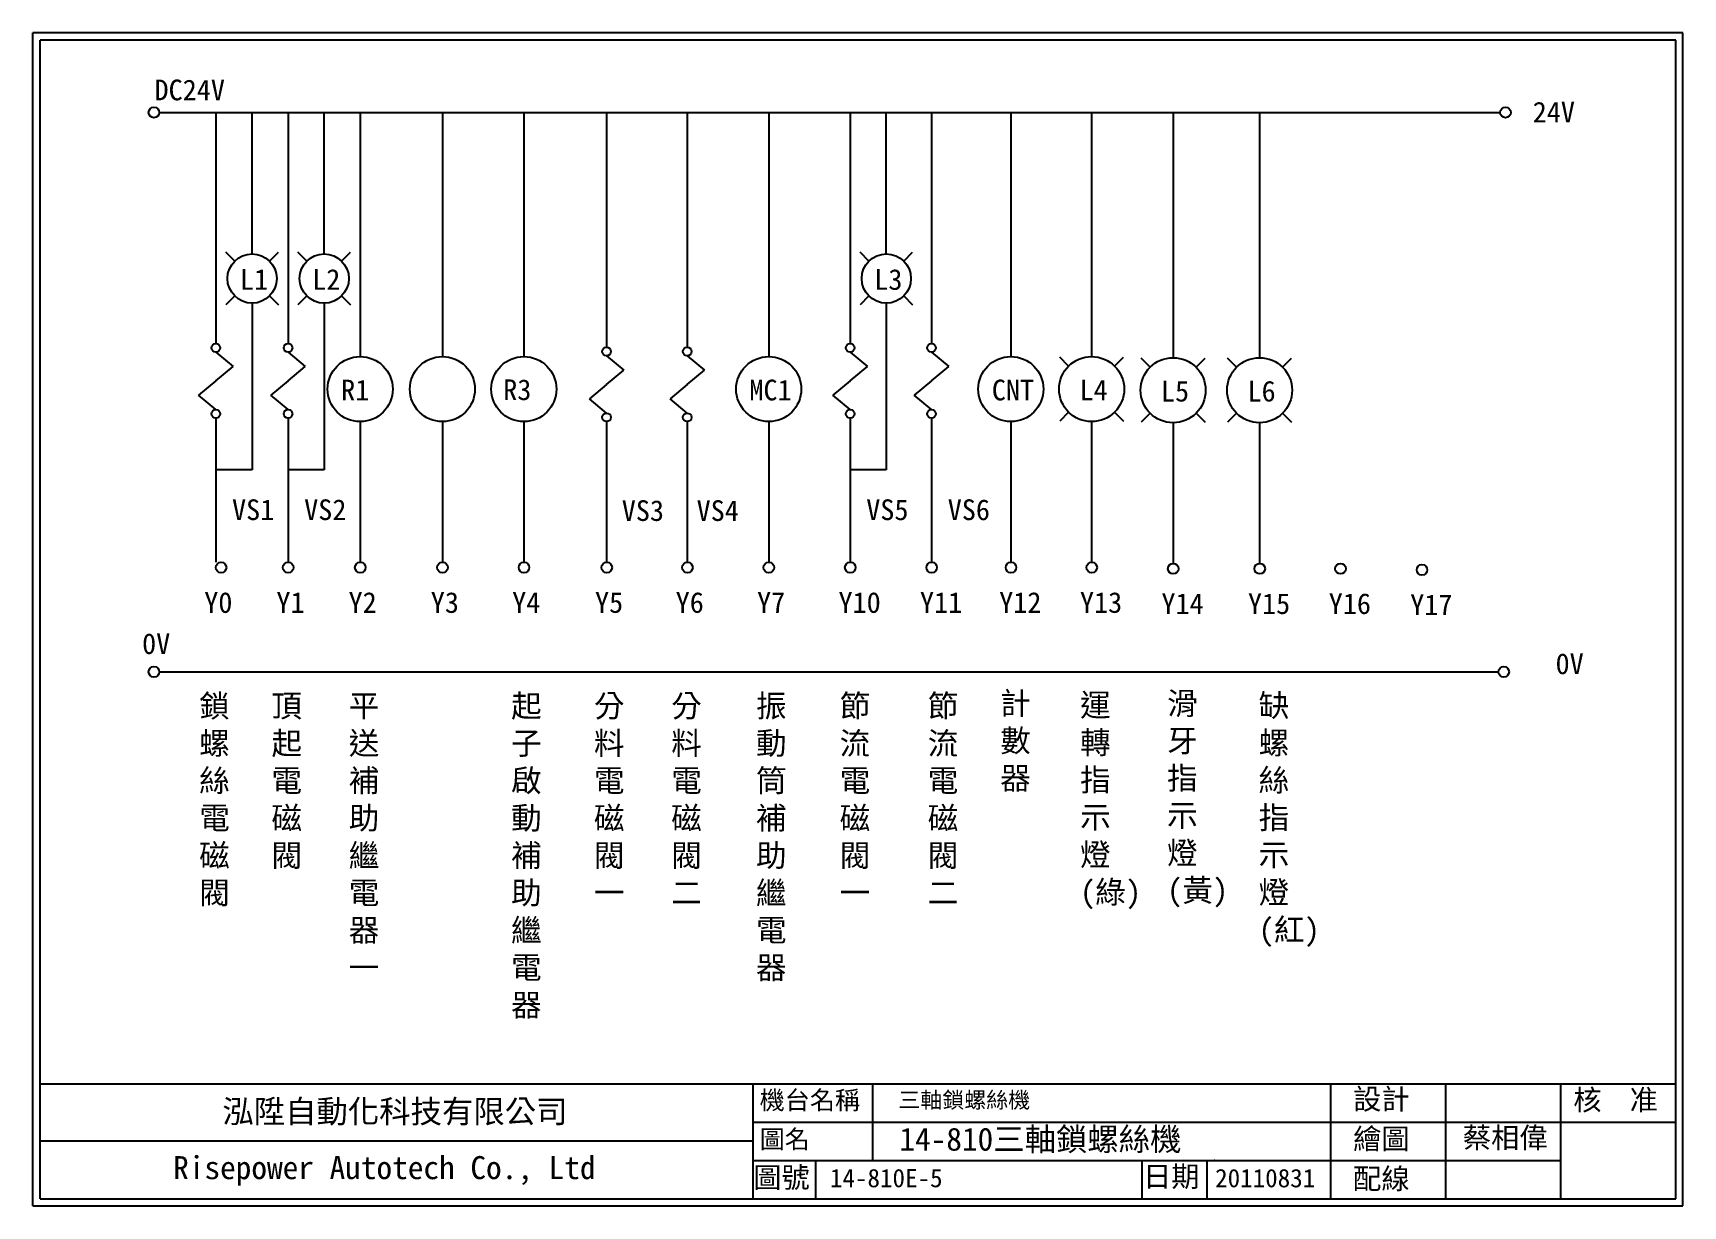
# Model space of a CAD drawing. Extents: x 143 to 1738, y -21 to 428.
# Drawn here: x 1450.6 to 1737.6, y 224 to 428 of the extents above; entities that cross this region are included whole.
import ezdxf

# ---------------------------------------------------------------- set-up
doc = ezdxf.new("R2010")
doc.units = 0
doc.layers.get('0').update_dxf_attribs({"linetype": 'CONTINUOUS'})
for name, color, linetype in [('圖框層', 7, 'CONTINUOUS'), ('文字層', 4, 'CONTINUOUS'), ('標尺寸層', 3, 'CONTINUOUS')]:
    doc.layers.add(name, color=color, linetype=linetype)
doc.styles.add('CNS', font='romanc.shx', dxfattribs={"bigfont": 'chineset.shx'})
doc.styles.add('STSL', font='kaiu.ttf')

msp = doc.modelspace()

# ---------------------------------------------------------------- texts
at = {"color": 4, "style": 'STSL'}
msp.add_text('14-810三軸鎖螺絲機', height=4, dxfattribs=at).set_placement((1601.31, 233.67))
at = {"layer": '圖框層', "style": 'STSL'}
for s, p in [('DC24V', (1471.75, 416.32)), ('24V', (1711.47, 412.46)), ('0V', (1469.59, 320.03)), ('0V', (1715.45, 316.54))]:
    msp.add_text(s, height=3.6, dxfattribs=at).set_placement(p)
at = {"layer": '圖框層', "color": 4, "style": 'STSL'}
for s, height, p in [('L1', 3.6, (1486.62, 383.36)), ('L2', 3.6, (1499.17, 383.36)), ('L3', 3.6, (1596.94, 383.36)), ('R1', 3.6, (1504.21, 364.14)), ('R3', 3.6, (1532.4, 364.19)), ('MC1', 3.6, (1575.22, 364.14)), ('CNT', 3.6, (1617.39, 364.14)), ('L4', 3.6, (1632.65, 364.14)), ('L5', 3.6, (1646.81, 363.94)), ('L6', 3.6, (1661.86, 363.94)), ('VS1', 3.6, (1485.23, 343.32)), ('VS2', 3.6, (1497.78, 343.32)), ('VS3', 3.6, (1553.02, 343.17)), ('VS4', 3.6, (1566.04, 343.17)), ('VS5', 3.6, (1595.55, 343.32)), ('VS6', 3.6, (1609.72, 343.32)), ('Y0', 3.6, (1480.4, 327.19)), ('Y1', 3.6, (1492.95, 327.19)), ('Y2', 3.6, (1505.5, 327.19)), ('Y3', 3.6, (1519.8, 327.19)), ('Y4', 3.6, (1533.96, 327.19)), ('Y5', 3.6, (1548.37, 327.19)), ('Y6', 3.6, (1562.4, 327.19)), ('Y7', 3.6, (1576.56, 327.19)), ('Y10', 3.6, (1590.72, 327.19)), ('Y11', 3.6, (1604.89, 327.19)), ('Y12', 3.6, (1618.67, 327.19)), ('Y13', 3.6, (1632.72, 327.19)), ('Y14', 3.6, (1646.89, 326.99)), ('Y15', 3.6, (1661.94, 326.99)), ('Y16', 3.6, (1675.99, 326.99)), ('Y17', 3.6, (1690.16, 326.79)), ('三軸鎖螺絲機', 2.8, (1601.14, 241.09)), ('設計', 3.6, (1680.24, 240.84)), ('核  准', 3.6, (1718.53, 240.7)), ('泓陞自動化科技有限公司', 4, (1483.55, 238.49)), ('繪圖', 3.6, (1680.24, 233.93)), ('Risepower Autotech Co., Ltd', 4, (1474.99, 228.72)), ('圖號', 3.6, (1575.89, 227.2)), ('14-810E-5', 3.2, (1589.23, 227.31)), ('日期', 3.6, (1643.69, 227.38)), ('配線', 3.6, (1680.24, 227.01))]:
    msp.add_text(s, height=height, dxfattribs=at).set_placement(p)
at = {"layer": '文字層', "color": 4, "style": 'STSL'}
for s, height, p in [('機台名稱', 3.2, (1577.01, 240.86)), ('蔡相偉', 3.6, (1699.33, 234.13)), ('圖名', 3.2, (1577.01, 234.06)), ('20110831', 3.2, (1656.23, 227.3))]:
    msp.add_text(s, height=height, dxfattribs=at).set_placement(p)
at = {"layer": '標尺寸層', "color": 7, "char_height": 3.9, "attachment_point": 1, "style": 'CNS'}
for s, insert, width in [('{\\fDFKai-SB|b0|i0|c136|p65;鎖螺絲電磁閥}', (1479.52, 312.97), 6.8229), ('{\\fDFKai-SB|b0|i0|c136|p65;頂起電磁閥}', (1492.09, 312.97), 6.2509), ('{\\fDFKai-SB|b0|i0|c136|p65;平送補助繼電器\\P一}', (1505.53, 312.97), 3.6768), ('{\\fDFKai-SB|b0|i0|c136|p65;起子啟動補助繼電器}', (1533.77, 312.97), 3.8999), ('{\\fDFKai-SB|b0|i0|c136|p65;分料電磁閥一}', (1548.18, 312.97), 5.2609), ('{\\fDFKai-SB|b0|i0|c136|p65;分料電磁閥二}', (1561.62, 312.97), 4.9034), ('{\\fDFKai-SB|b0|i0|c136|p65;振動筒補助繼電器}', (1576.37, 312.97), 3.8269), ('{\\fDFKai-SB|b0|i0|c136|p65;節流電磁閥一}', (1590.92, 312.97), 7.0364), ('{\\fDFKai-SB|b0|i0|c136|p65;節流電磁閥二}', (1606.24, 312.97), 5.3625), ('{\\fDFKai-SB|b0|i0|c136|p65;計數器}', (1618.84, 313.41), 2.4709), ('{\\fDFKai-SB|b0|i0|c136|p65;運轉指示燈(綠)}', (1632.74, 313.1), 2.4709), ('{\\fDFKai-SB|b0|i0|c136|p65;滑牙\\P指示燈(黃)}', (1647.87, 313.41), 7.7214), ('{\\fDFKai-SB|b0|i0|c136|p65;缺螺絲指示燈(紅)}', (1663.8, 313.04), 6.1745)]:
    msp.add_mtext(s, dxfattribs=dict(at, insert=insert, width=width))

# ---------------------------------------------------------------- linework, layer by layer
for p, q in [((1488.72, 389.61), (1488.72, 414.21)), ((1501.27, 389.61), (1501.27, 414.21)), ((1599.04, 389.61), (1599.04, 414.21)), ((1488.72, 381.04), (1488.72, 352.07)), ((1501.27, 381.04), (1501.27, 352.07)), ((1599.04, 381.04), (1599.04, 352.07)), ((1488.72, 352.07), (1482.43, 352.07)), ((1501.27, 352.07), (1494.97, 352.07)), ((1599.04, 352.07), (1592.75, 352.07))]:
    msp.add_line(p, q)
at = {"layer": '圖框層', "color": 7}
for p, q in [((1737.61, 428.02), (1450.61, 428.02)), ((1450.61, 224.05), (1450.61, 428.02)), ((1737.61, 224.05), (1737.61, 428.02)), ((1736.36, 426.77), (1451.86, 426.77)), ((1451.86, 225.3), (1451.86, 426.77)), ((1736.36, 225.3), (1736.36, 426.77)), ((1451.86, 245.3), (1562.35, 245.3)), ((1562.35, 245.3), (1736.36, 245.3)), ((1575.89, 225.3), (1575.89, 245.3)), ((1676.36, 225.3), (1676.36, 245.3)), ((1696.36, 225.3), (1696.36, 245.3)), ((1716.36, 225.3), (1716.36, 245.3)), ((1575.89, 238.63), (1736.36, 238.63)), ((1575.89, 231.96), (1716.36, 231.96)), ((1586.77, 225.3), (1586.77, 232.05)), ((1450.61, 224.05), (1737.61, 224.05)), ((1451.86, 225.3), (1736.36, 225.3))]:
    msp.add_line(p, q, dxfattribs=at)
at = {"layer": '圖框層', "color": 4}
msp.add_point((1656.15, 231.96), dxfattribs=at)
at = {"layer": '標尺寸層', "color": 7}
for p, q in [((1472.58, 414.21), (1705.82, 414.21)), ((1482.43, 414.21), (1482.43, 374.02)), ((1494.97, 414.21), (1494.97, 374.02)), ((1507.52, 414.21), (1507.52, 371.77)), ((1521.82, 414.21), (1521.82, 371.77)), ((1535.99, 414.21), (1535.99, 371.77)), ((1550.39, 414.21), (1550.39, 373.4)), ((1564.42, 414.21), (1564.42, 373.4)), ((1578.58, 414.21), (1578.58, 371.77)), ((1592.75, 414.21), (1592.75, 374.02)), ((1606.91, 414.21), (1606.91, 374.02)), ((1620.7, 414.21), (1620.7, 371.77)), ((1634.75, 414.21), (1634.75, 371.77)), ((1648.92, 414.01), (1648.92, 371.57)), ((1663.97, 414.01), (1663.97, 371.57)), ((1485.69, 388.35), (1484.14, 389.91)), ((1491.75, 388.35), (1493.3, 389.91)), ((1498.24, 388.35), (1496.68, 389.91)), ((1504.3, 388.35), (1505.85, 389.91)), ((1596.01, 388.35), (1594.46, 389.91)), ((1602.07, 388.35), (1603.62, 389.91)), ((1485.69, 382.29), (1484.14, 380.74)), ((1491.75, 382.29), (1493.3, 380.74)), ((1498.24, 382.29), (1496.68, 380.74)), ((1504.3, 382.29), (1505.85, 380.74)), ((1596.01, 382.29), (1594.46, 380.74)), ((1602.07, 382.29), (1603.62, 380.74)), ((1482.43, 372.51), (1485.43, 370.02)), ((1494.97, 372.51), (1497.98, 370.02)), ((1550.39, 371.9), (1553.4, 369.41)), ((1564.42, 371.9), (1567.42, 369.41)), ((1592.75, 372.51), (1595.75, 370.02)), ((1606.91, 372.51), (1609.91, 370.02)), ((1630.74, 370.11), (1629.19, 371.66)), ((1638.75, 370.11), (1640.31, 371.66)), ((1644.91, 369.91), (1643.36, 371.46)), ((1652.92, 369.91), (1654.48, 371.46)), ((1659.96, 369.91), (1658.41, 371.46)), ((1667.97, 369.91), (1669.53, 371.46)), ((1482.43, 367.53), (1479.42, 365.04)), ((1482.43, 367.53), (1485.43, 370.02)), ((1494.97, 367.53), (1491.97, 365.04)), ((1494.97, 367.53), (1497.98, 370.02)), ((1550.39, 366.92), (1553.4, 369.41)), ((1564.42, 366.92), (1567.42, 369.41)), ((1592.75, 367.53), (1589.74, 365.04)), ((1592.75, 367.53), (1595.75, 370.02)), ((1606.91, 367.53), (1603.91, 365.04)), ((1606.91, 367.53), (1609.91, 370.02)), ((1482.43, 362.56), (1479.42, 365.04)), ((1494.97, 362.56), (1491.97, 365.04)), ((1550.39, 366.92), (1547.39, 364.43)), ((1564.42, 366.92), (1561.42, 364.43)), ((1592.75, 362.56), (1589.74, 365.04)), ((1606.91, 362.56), (1603.91, 365.04)), ((1550.39, 361.94), (1547.39, 364.43)), ((1564.42, 361.94), (1561.42, 364.43)), ((1630.74, 362.1), (1629.19, 360.54)), ((1638.75, 362.1), (1640.31, 360.54)), ((1644.91, 361.9), (1643.36, 360.34)), ((1652.92, 361.9), (1654.48, 360.34)), ((1659.96, 361.9), (1658.41, 360.34)), ((1667.97, 361.9), (1669.53, 360.34)), ((1482.43, 361.05), (1482.43, 335.99)), ((1494.97, 361.05), (1494.97, 335.99)), ((1507.52, 360.44), (1507.52, 335.99)), ((1521.82, 360.44), (1521.82, 335.99)), ((1535.99, 360.44), (1535.99, 335.99)), ((1550.39, 360.44), (1550.39, 335.99)), ((1564.42, 360.44), (1564.42, 335.99)), ((1578.58, 360.44), (1578.58, 335.99)), ((1592.75, 361.05), (1592.75, 335.99)), ((1606.91, 361.05), (1606.91, 335.99)), ((1620.7, 360.44), (1620.7, 335.99)), ((1634.75, 360.44), (1634.75, 335.99)), ((1648.92, 360.24), (1648.92, 335.79)), ((1663.97, 360.24), (1663.97, 335.79)), ((1472.58, 316.94), (1705.52, 316.94)), ((1596.67, 231.96), (1596.67, 245.3)), ((1575.89, 235.3), (1451.86, 235.3)), ((1643.55, 225.3), (1643.55, 231.96)), ((1654.82, 225.3), (1654.82, 231.96))]:
    msp.add_line(p, q, dxfattribs=at)
for centre, radius in [((1471.65, 414.21), 0.92), ((1706.74, 414.21), 0.92), ((1488.72, 385.32), 4.28), ((1501.27, 385.32), 4.28), ((1599.04, 385.32), 4.28), ((1482.43, 373.26), 0.751), ((1494.97, 373.26), 0.751), ((1550.39, 372.65), 0.751), ((1564.42, 372.65), 0.751), ((1592.75, 373.26), 0.751), ((1606.91, 373.26), 0.751), ((1507.52, 366.1), 5.66), ((1521.82, 366.1), 5.66), ((1535.99, 366.1), 5.66), ((1578.58, 366.1), 5.66), ((1620.7, 366.1), 5.66), ((1634.75, 366.1), 5.66), ((1648.92, 365.9), 5.66), ((1663.97, 365.9), 5.66), ((1482.43, 361.8), 0.751), ((1494.97, 361.8), 0.751), ((1550.39, 361.19), 0.751), ((1564.42, 361.19), 0.751), ((1592.75, 361.8), 0.751), ((1606.91, 361.8), 0.751), ((1483.33, 335.07), 0.92), ((1494.99, 335.07), 0.92), ((1507.54, 335.07), 0.92), ((1521.84, 335.07), 0.92), ((1536.01, 335.07), 0.92), ((1550.41, 335.07), 0.92), ((1564.44, 335.07), 0.92), ((1578.6, 335.07), 0.92), ((1592.77, 335.07), 0.92), ((1606.93, 335.07), 0.92), ((1620.72, 335.07), 0.92), ((1634.77, 335.07), 0.92), ((1648.94, 334.87), 0.92), ((1663.99, 334.87), 0.92), ((1678.04, 334.87), 0.92), ((1692.21, 334.67), 0.92), ((1471.65, 316.94), 0.92), ((1706.44, 316.94), 0.92)]:
    msp.add_circle(centre, radius, dxfattribs=at)

msp.set_redraw_order([(e.dxf.handle, doc.entitydb.next_handle()) for e in msp.query("TEXT MTEXT ATTDEF DIMENSION ARC_DIMENSION")])  # texts and dimensions are drawn at this point

doc.saveas('drawing.dxf')
